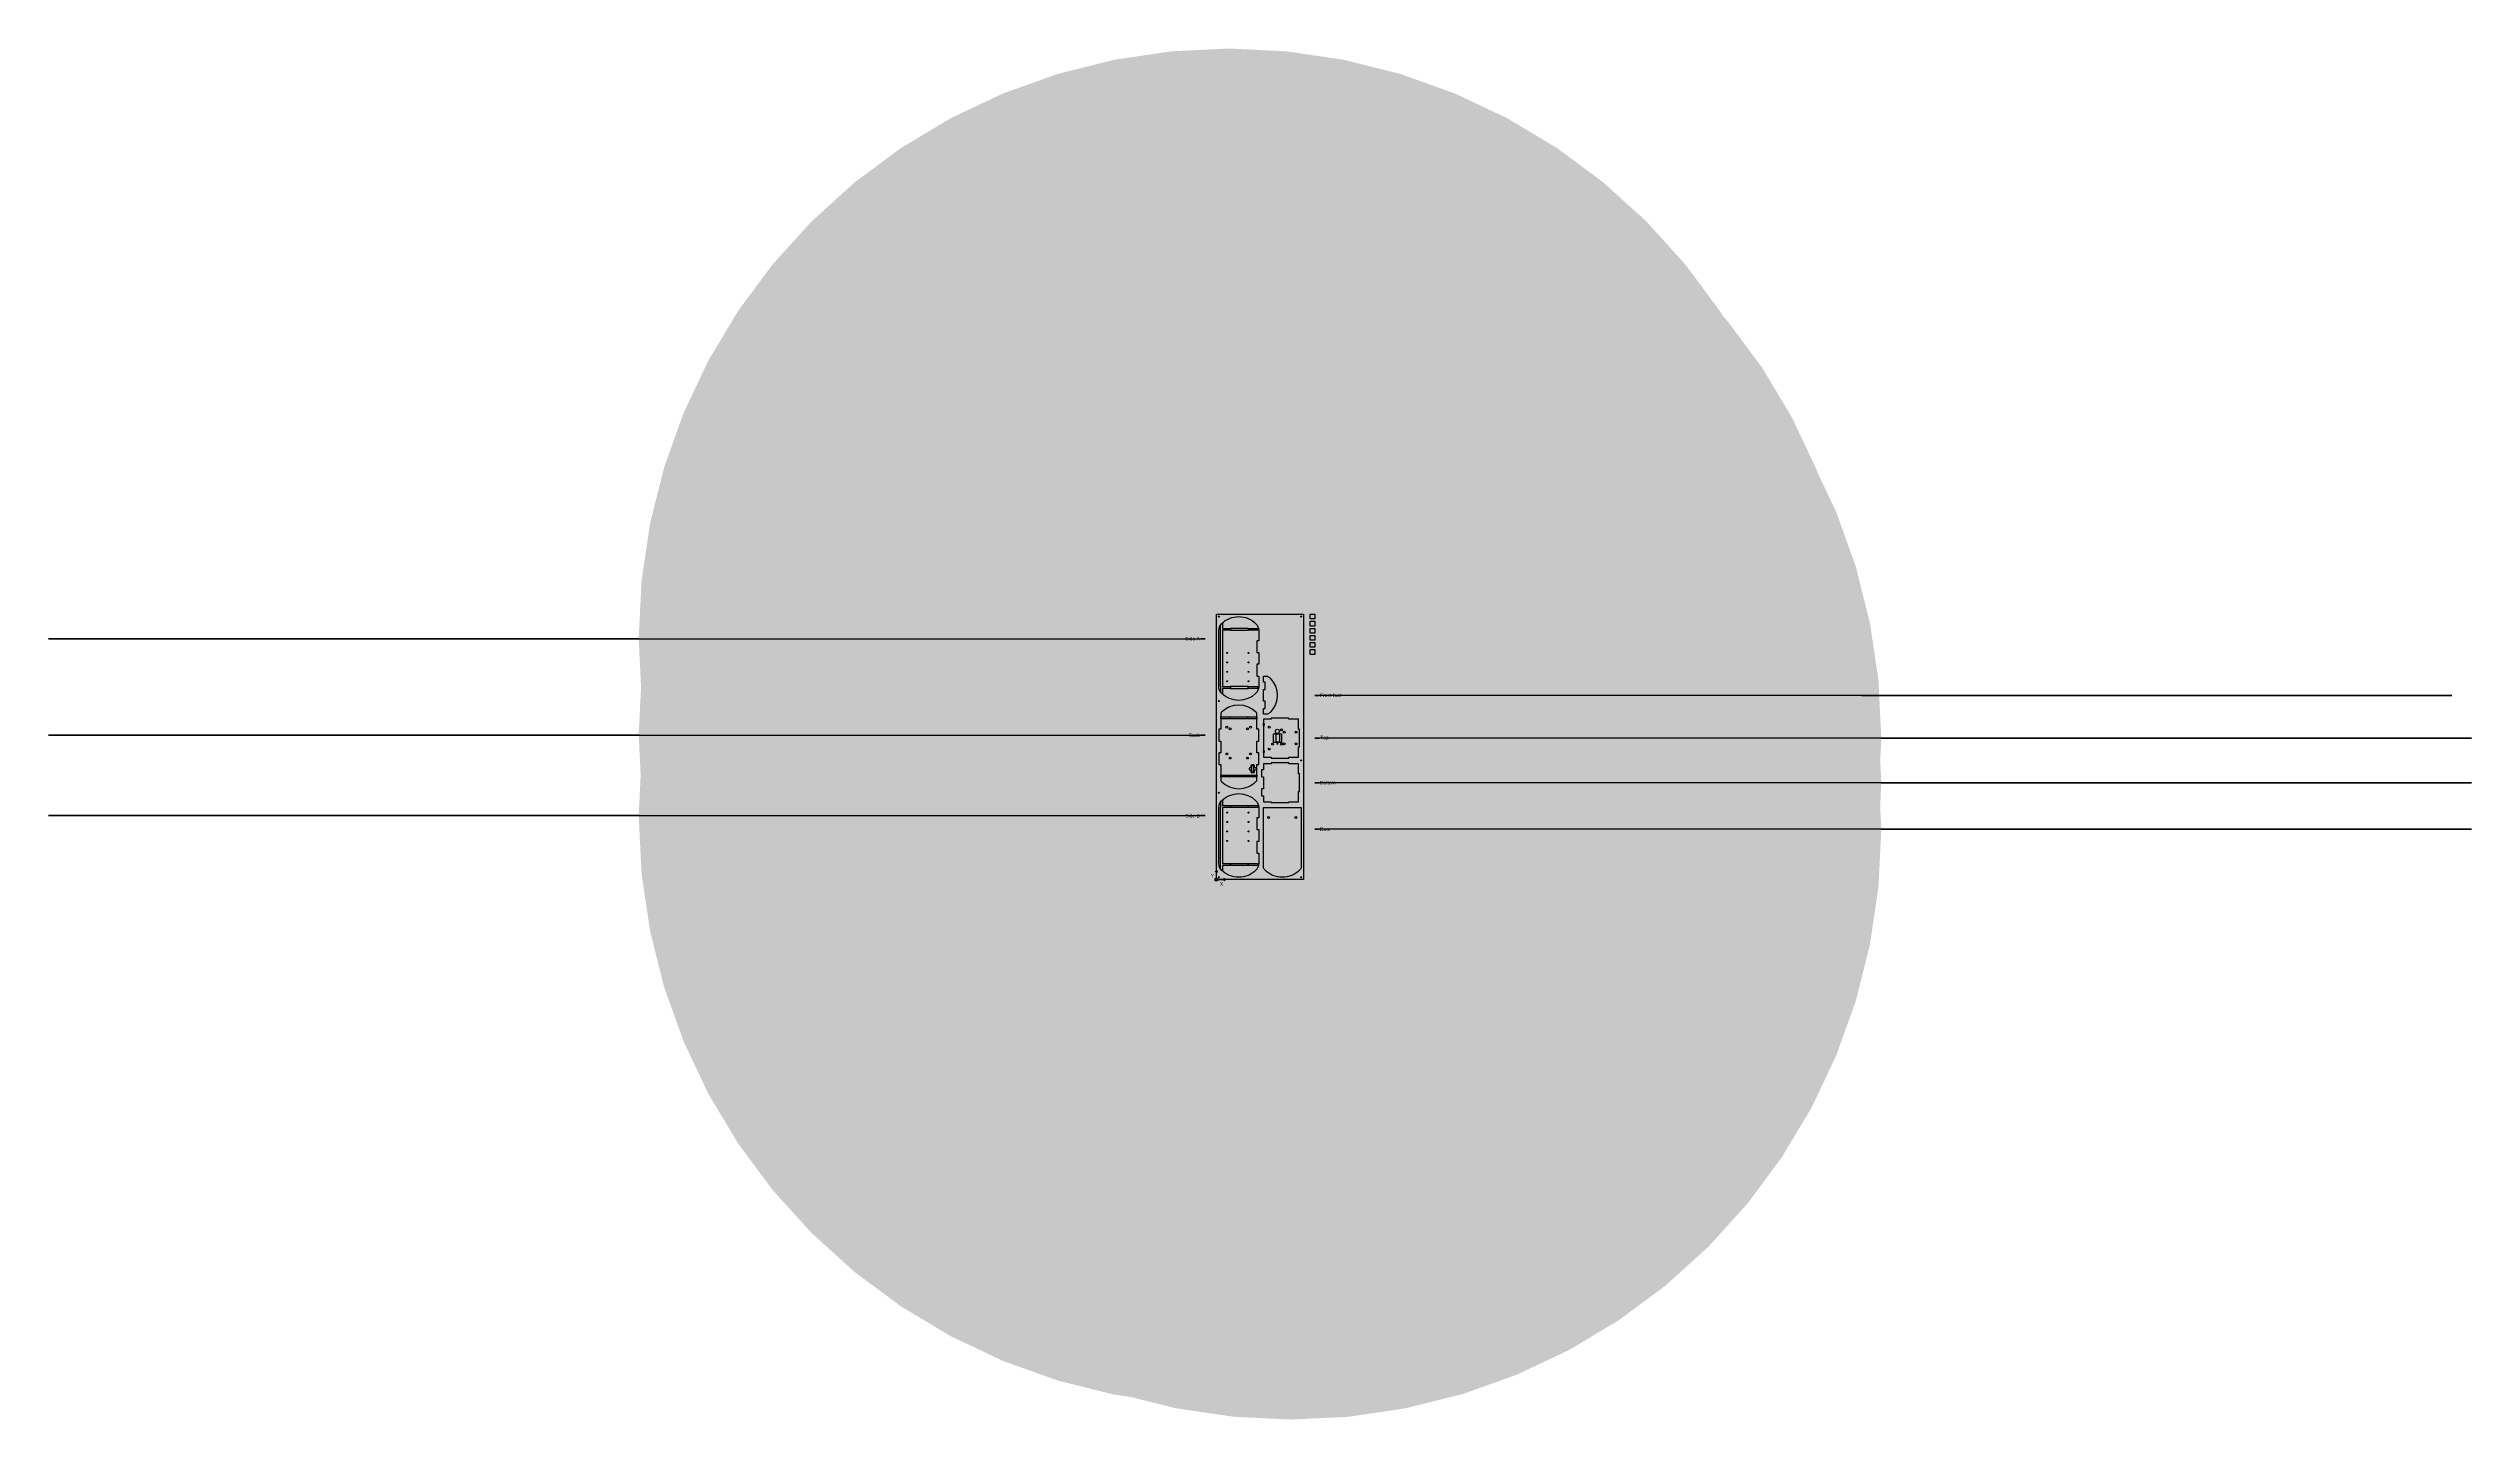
# Model space of a CAD drawing. Header units: millimetres. Extents: x -5146 to 5117, y -3796 to 2011.
import ezdxf
from ezdxf import colors
from ezdxf.entities.mleader import LeaderData, LeaderLine
from ezdxf.math import Vec2, Vec3

# ---------------------------------------------------------------- set-up
doc = ezdxf.new("R2010")
doc.units = ezdxf.units.MM
doc.header["$MEASUREMENT"] = 0
for name, color, linetype in [('1-screw', 7, 'Continuous'), ('2-pocket 4mm', 2, 'Continuous'), ('3-pocket 6mm', 5, 'Continuous'), ('4-pocket 8mm', 6, 'Continuous'), ('5-outcut', 1, 'Continuous')]:
    doc.layers.add(name, color=color, linetype=linetype)

# ---------------------------------------------------------------- blocks, each defined once
blk = doc.blocks.new('_Dot')
at = {"color": 0, "linetype": 'ByBlock', "lineweight": -2}
blk.add_line((-0.5, 0), (-1, 0), dxfattribs=at)
at = {"color": 0, "linetype": 'ByBlock', "const_width": 0.5}
blk.add_lwpolyline([(-0.25, 0, 1), (0.25, 0, 1)], format="xyb", close=True, dxfattribs=at)

msp = doc.modelspace()

# ---------------------------------------------------------------- linework, layer by layer
at = {"linetype": 'Continuous'}
for p, q in [((-199, -1469), (-204, -1478)), ((-199, -1509), (-199, -1469)), ((-199, -1469), (-194, -1478)), ((-199, -1509), (-159, -1509)), ((-159, -1509), (-168, -1504)), ((-159, -1509), (-168, -1514))]:
    msp.add_line(p, q, dxfattribs=at)
at = {"color": 8, "linetype": 'Continuous'}
for points in [[(170, -1509), (-199, -1509), (-199, -385), (170, -385)], [(198, -535), (218, -535), (218, -555), (198, -555)]]:
    msp.add_lwpolyline(points, close=True, dxfattribs=at)
at = {"linetype": 'Continuous'}
for points in [[(198, -385), (218, -385), (218, -405), (198, -405)], [(-204, -1504), (-194, -1504), (-194, -1514), (-204, -1514)]]:
    msp.add_lwpolyline(points, close=True, dxfattribs=at)
at = {"color": 2, "linetype": 'Continuous'}
msp.add_lwpolyline([(198, -415), (218, -415), (218, -435), (198, -435)], close=True, dxfattribs=at)
at = {"color": 5, "linetype": 'Continuous'}
msp.add_lwpolyline([(198, -445), (218, -445), (218, -465), (198, -465)], close=True, dxfattribs=at)
at = {"color": 6, "linetype": 'Continuous'}
msp.add_lwpolyline([(198, -475), (218, -475), (218, -495), (198, -495)], close=True, dxfattribs=at)
at = {"color": 1, "linetype": 'Continuous'}
msp.add_lwpolyline([(198, -505), (218, -505), (218, -525), (198, -525)], close=True, dxfattribs=at)
at = {"layer": '1-screw', "linetype": 'Continuous'}
for centre in [(-189, -395), (160, -395), (-189, -753), (160, -1004), (-189, -1141), (-189, -1499), (160, -1499)]:
    msp.add_circle(centre, 2.05, dxfattribs=at)
at = {"layer": '2-pocket 4mm'}
for p, q in [((-42, -1023), (-49, -1023)), ((-53, -1036), (-57, -1036)), ((-57, -1044), (-53, -1044)), ((-53, -1027), (-53, -1036)), ((-53, -1044), (-53, -1052)), ((-49, -1056), (-42, -1056)), ((-38, -1036), (-38, -1027)), ((-34, -1036), (-38, -1036)), ((-38, -1052), (-38, -1044)), ((-38, -1044), (-34, -1044))]:
    msp.add_line(p, q, dxfattribs=at)
for points in [[(-140, -453), (-173, -453), (-173, -691), (-140, -691), (-140, -699), (-173, -699), (-173, -724), (-177, -720, -0.036535), (-181, -715), (-181, -692, -0.162278), (-182, -691), (-182, -430, -0.04078), (-177, -425, -0.01464), (-173, -421), (-173, -445), (-140, -445)], [(-173, -1441), (-140, -1441), (-140, -1449), (-173, -1449), (-173, -1473, -0.01464), (-177, -1469, -0.04078), (-182, -1464), (-182, -1203, -0.162278), (-181, -1202), (-181, -1179, -0.036535), (-177, -1175), (-173, -1171), (-173, -1195), (-140, -1195), (-140, -1203), (-173, -1203)]]:
    msp.add_lwpolyline(points, format="xyb", close=True, dxfattribs=at)
for points in [[(-24, -453), (-65, -453), (-65, -445), (-24, -445)], [(-65, -691), (-24, -691), (-24, -699), (-65, -699)], [(-181, -828), (-181, -820), (-142, -820), (-142, -828)], [(-28, -820), (-28, -828), (-67, -828), (-67, -820)], [(-181, -1074), (-181, -1066), (-142, -1066), (-142, -1074)], [(-28, -1066), (-28, -1074), (-67, -1074), (-67, -1066)], [(-24, -1203), (-65, -1203), (-65, -1195), (-24, -1195)], [(-65, -1441), (-24, -1441), (-24, -1449), (-65, -1449)]]:
    msp.add_lwpolyline(points, close=True, dxfattribs=at)
for centre, radius in [((-153, -549), 2.05), ((-153, -589), 2.05), ((-63, -549), 2.05), ((-63, -589), 2.05), ((-153, -629), 2.05), ((-153, -669), 2.05), ((-63, -629), 2.05), ((-63, -669), 2.05), ((-155, -863), 4), ((-141, -870), 4), ((-68, -870), 4), ((-55, -863), 4), ((25, -863), 4), ((76, -875), 4), ((88, -885), 4), ((138, -885), 4), ((-155, -977), 4), ((-141, -994), 4), ((-68, -994), 4), ((-55, -977), 4), ((25, -956), 4), ((39, -935), 4), ((76, -935), 4), ((88, -934), 4), ((138, -934), 4), ((-153, -1225), 2.05), ((-63, -1225), 2.05), ((-153, -1265), 2.05), ((-153, -1305), 2.05), ((-63, -1265), 2.05), ((-63, -1305), 2.05), ((-153, -1345), 2.05), ((-63, -1345), 2.05)]:
    msp.add_circle(centre, radius, dxfattribs=at)
for centre, start, end in [((-49, -1027), 90, 180), ((-42, -1027), 0, 90), ((-57, -1040), 90, 270), ((-49, -1052), 180, 270), ((-42, -1052), 270, 360), ((-34, -1040), -90, 90)]:
    msp.add_arc(centre, 4, start, end, dxfattribs=at)
at = {"layer": '3-pocket 6mm'}
for points in [[(3, -848), (3, -856), (0, -856), (0, -848)], [(77, -892), (77, -928), (43, -928), (43, -892)], [(0, -963), (3, -963), (3, -971), (0, -971)]]:
    msp.add_lwpolyline(points, close=True, dxfattribs=at)
for centre in [(22, -1246), (137, -1246)]:
    msp.add_circle(centre, 4, dxfattribs=at)
at = {"layer": '4-pocket 8mm'}
for points in [[(-65, -445), (-140, -445), (-140, -453), (-65, -453)], [(-140, -699), (-65, -699), (-65, -691), (-140, -691)], [(-67, -828), (-142, -828), (-142, -820), (-67, -820)], [(52, -926), (70, -926), (70, -893), (52, -893)], [(-67, -1074), (-142, -1074), (-142, -1066), (-67, -1066)], [(-41, -1027), (-50, -1027), (-50, -1052), (-41, -1052)], [(-140, -1195), (-65, -1195), (-65, -1203), (-140, -1203)], [(-65, -1449), (-140, -1449), (-140, -1441), (-65, -1441)]]:
    msp.add_lwpolyline(points, close=True, dxfattribs=at)
for centre, radius in [((59, -881), 8.5), ((59, -934), 2.05)]:
    msp.add_circle(centre, radius, dxfattribs=at)
at = {"layer": '5-outcut', "color": 1}
for points in [[(-177, -720, -0.198912), (-189, -691), (-189, -453, -0.198912), (-177, -425, -0.414214), (-32, -425, -0.198912), (-20, -453), (-20, -497), (-28, -497), (-28, -547), (-20, -547), (-20, -597), (-28, -597), (-28, -647), (-20, -647), (-20, -691, -0.198914), (-32, -720, -0.414213)], [(0, -648), (18, -648, -0.083788), (28, -656, -0.414213), (28, -801, -0.083789), (18, -809), (0, -809), (0, -784), (8, -784), (8, -753), (0, -753), (0, -704), (8, -704), (8, -673), (0, -673)], [(-189, -922), (-181, -922), (-181, -972), (-189, -972), (-189, -1022), (-181, -1022), (-181, -1090, 0.035489), (-177, -1094, 0.414214), (-32, -1094, 0.035489), (-28, -1090), (-28, -1022), (-20, -1022), (-20, -972), (-28, -972), (-28, -922), (-20, -922), (-20, -872), (-28, -872), (-28, -804, 0.03549), (-32, -800, 0.414213), (-177, -800, 0.035489), (-181, -804), (-181, -872), (-189, -872)], [(-177, -1469, -0.198912), (-189, -1441), (-189, -1203, -0.198912), (-177, -1175, -0.414213), (-32, -1175, -0.198914), (-20, -1203), (-20, -1247), (-28, -1247), (-28, -1297), (-20, -1297), (-20, -1347), (-28, -1347), (-28, -1397), (-20, -1397), (-20, -1441, -0.198912), (-32, -1469, -0.414214)], [(7, -1469, -0.076774), (0, -1459), (0, -1203), (160, -1203), (160, -1459, -0.076774), (153, -1469, -0.414214)]]:
    msp.add_lwpolyline(points, format="xyb", close=True, dxfattribs=at)
for points in [[(149, -947), (153, -947), (153, -872), (149, -872), (149, -829), (108, -829), (108, -825), (33, -825), (33, -829), (0, -829), (0, -990), (33, -990), (33, -994), (108, -994), (108, -990), (149, -990)], [(0, -1124), (-8, -1124), (-8, -1154), (0, -1154), (0, -1179), (33, -1179), (33, -1183), (108, -1183), (108, -1179), (149, -1179), (149, -1136), (153, -1136), (153, -1061), (149, -1061), (149, -1018), (108, -1018), (108, -1014), (33, -1014), (33, -1018), (0, -1018), (0, -1044), (-8, -1044), (-8, -1074), (0, -1074)]]:
    msp.add_lwpolyline(points, close=True, dxfattribs=at)

# ---------------------------------------------------------------- texts
at = {"linetype": 'Continuous', "char_height": 15, "attachment_point": 1}
for s, insert in [('{\\fArial|b0|i0|c0|p0;Y}', (-223, -1485)), ('{\\fArial|b0|i0|c0|p0;X}', (-184, -1519))]:
    msp.add_mtext_dynamic_manual_height_columns(s, width=18.12, gutter_width=1, heights=[0], dxfattribs=dict(at, insert=insert))

# ---------------------------------------------------------------- leaders
at = {"color": 0, "ltscale": 10}
ml = msp.add_multileader_mtext('Standard', dxfattribs=at)
ml.set_content('{\\fArial|b0|i0|c0|p0;Side A}', style='STANDARD')
ml.set_leader_properties()
ml.set_arrow_properties(name='DOT')
ml.build(insert=Vec2(0, 0))
ml.multileader.update_dxf_attribs({"dogleg_length": 0.36, "arrow_head_size": 5000, "scale": 50})
ctx = ml.context
ctx.base_point, ctx.scale, ctx.char_height, ctx.arrow_head_size, ctx.landing_gap_size, ctx.plane_origin = Vec3(-335, -489), 50, 15, 5000, 4.5, Vec3(-395, -489)
ctx.text_align_type = 2
notes = []
notes.append((ctx, [(1, (1, 1, 0), (-247, -489), (-1, 0), 18, [(0, [(-146, -489)], 0, [])])]))
ctx.mtext.insert, ctx.mtext.alignment, ctx.mtext.flow_direction = Vec3(-269, -481), 3, 5
ml = msp.add_multileader_mtext('Standard', dxfattribs=at)
ml.set_content('{\\fArial|b0|i0|c0|p0;Front foot}', style='STANDARD')
ml.set_leader_properties()
ml.set_arrow_properties(name='DOT')
ml.build(insert=Vec2(0, 0))
ml.multileader.update_dxf_attribs({"dogleg_length": 0.36, "arrow_head_size": 5000, "scale": 50})
ctx = ml.context
ctx.base_point, ctx.scale, ctx.char_height, ctx.arrow_head_size, ctx.landing_gap_size, ctx.plane_origin = Vec3(236, -729), 50, 15, 5000, 4.5, Vec3(366, -729)
notes.append((ctx, [(1, (1, 1, 0), (218, -729), (1, 0), 18, [(0, [(33, -729)], 0, [])])]))
ctx.mtext.insert, ctx.mtext.flow_direction = Vec3(240, -721), 5
ml = msp.add_multileader_mtext('Standard', dxfattribs=at)
ml.set_content('{\\fArial|b0|i0|c0|p0;Back}', style='STANDARD')
ml.set_leader_properties()
ml.set_arrow_properties(name='DOT')
ml.build(insert=Vec2(0, 0))
ml.multileader.update_dxf_attribs({"dogleg_length": 0.36, "arrow_head_size": 5000, "scale": 50})
ctx = ml.context
ctx.base_point, ctx.scale, ctx.char_height, ctx.arrow_head_size, ctx.landing_gap_size, ctx.plane_origin = Vec3(-319, -897), 50, 15, 5000, 4.5, Vec3(-395, -897)
ctx.text_align_type = 2
notes.append((ctx, [(1, (1, 1, 0), (-247, -897), (-1, 0), 18, [(0, [(-146, -897)], 0, [])])]))
ctx.mtext.insert, ctx.mtext.alignment, ctx.mtext.flow_direction = Vec3(-269, -890), 3, 5
ml = msp.add_multileader_mtext('Standard', dxfattribs=at)
ml.set_content('{\\fArial|b0|i0|c0|p0;Top}', style='STANDARD')
ml.set_leader_properties()
ml.set_arrow_properties(name='DOT')
ml.build(insert=Vec2(0, 0))
ml.multileader.update_dxf_attribs({"dogleg_length": 0.36, "arrow_head_size": 5000, "scale": 50})
ctx = ml.context
ctx.base_point, ctx.scale, ctx.char_height, ctx.arrow_head_size, ctx.landing_gap_size, ctx.plane_origin = Vec3(236, -910), 50, 15, 5000, 4.5, Vec3(366, -910)
notes.append((ctx, [(1, (1, 1, 0), (218, -910), (1, 0), 18, [(0, [(117, -910)], 0, [])])]))
ctx.mtext.insert, ctx.mtext.flow_direction = Vec3(240, -900), 5
ml = msp.add_multileader_mtext('Standard', dxfattribs=at)
ml.set_content('{\\fArial|b0|i0|c0|p0;Bottom}', style='STANDARD')
ml.set_leader_properties()
ml.set_arrow_properties(name='DOT')
ml.build(insert=Vec2(0, 0))
ml.multileader.update_dxf_attribs({"dogleg_length": 0.36, "arrow_head_size": 5000, "scale": 50})
ctx = ml.context
ctx.base_point, ctx.scale, ctx.char_height, ctx.arrow_head_size, ctx.landing_gap_size, ctx.plane_origin = Vec3(236, -1099), 50, 15, 5000, 4.5, Vec3(366, -1099)
notes.append((ctx, [(1, (1, 1, 0), (218, -1099), (1, 0), 18, [(0, [(117, -1099)], 0, [])])]))
ctx.mtext.insert, ctx.mtext.flow_direction = Vec3(240, -1091), 5
ml = msp.add_multileader_mtext('Standard', dxfattribs=at)
ml.set_content('{\\fArial|b0|i0|c0|p0;Side B}', style='STANDARD')
ml.set_leader_properties()
ml.set_arrow_properties(name='DOT')
ml.build(insert=Vec2(0, 0))
ml.multileader.update_dxf_attribs({"dogleg_length": 0.36, "arrow_head_size": 5000, "scale": 50})
ctx = ml.context
ctx.base_point, ctx.scale, ctx.char_height, ctx.arrow_head_size, ctx.landing_gap_size, ctx.plane_origin = Vec3(-334, -1238), 50, 15, 5000, 4.5, Vec3(-395, -1238)
ctx.text_align_type = 2
notes.append((ctx, [(1, (1, 1, 0), (-247, -1238), (-1, 0), 18, [(0, [(-146, -1238)], 0, [])])]))
ctx.mtext.insert, ctx.mtext.alignment, ctx.mtext.flow_direction = Vec3(-269, -1231), 3, 5
ml = msp.add_multileader_mtext('Standard', dxfattribs=at)
ml.set_content('{\\fArial|b0|i0|c0|p0;Door}', style='STANDARD')
ml.set_leader_properties()
ml.set_arrow_properties(name='DOT')
ml.build(insert=Vec2(0, 0))
ml.multileader.update_dxf_attribs({"dogleg_length": 0.36, "arrow_head_size": 5000, "scale": 50})
ctx = ml.context
ctx.base_point, ctx.scale, ctx.char_height, ctx.arrow_head_size, ctx.landing_gap_size, ctx.plane_origin = Vec3(236, -1296), 50, 15, 5000, 4.5, Vec3(366, -1296)
notes.append((ctx, [(1, (1, 1, 0), (218, -1296), (1, 0), 18, [(0, [(117, -1296)], 0, [])])]))
ctx.mtext.insert, ctx.mtext.flow_direction = Vec3(240, -1288), 5
for ctx, leaders in notes:
    for number, flags, end, landing, length, lines in leaders:
        leader = LeaderData()
        leader.index, (leader.has_last_leader_line, leader.has_dogleg_vector, leader.attachment_direction) = number, flags
        leader.last_leader_point, leader.dogleg_vector, leader.dogleg_length = Vec3(end), Vec3(landing), length
        for number, points, colour, breaks in lines:
            line = LeaderLine()
            line.index, line.vertices, line.color, line.breaks = number, Vec3.list(points), colors.encode_raw_color(colour), breaks
            leader.lines.append(line)
        ctx.leaders.append(leader)

doc.saveas('drawing.dxf')
